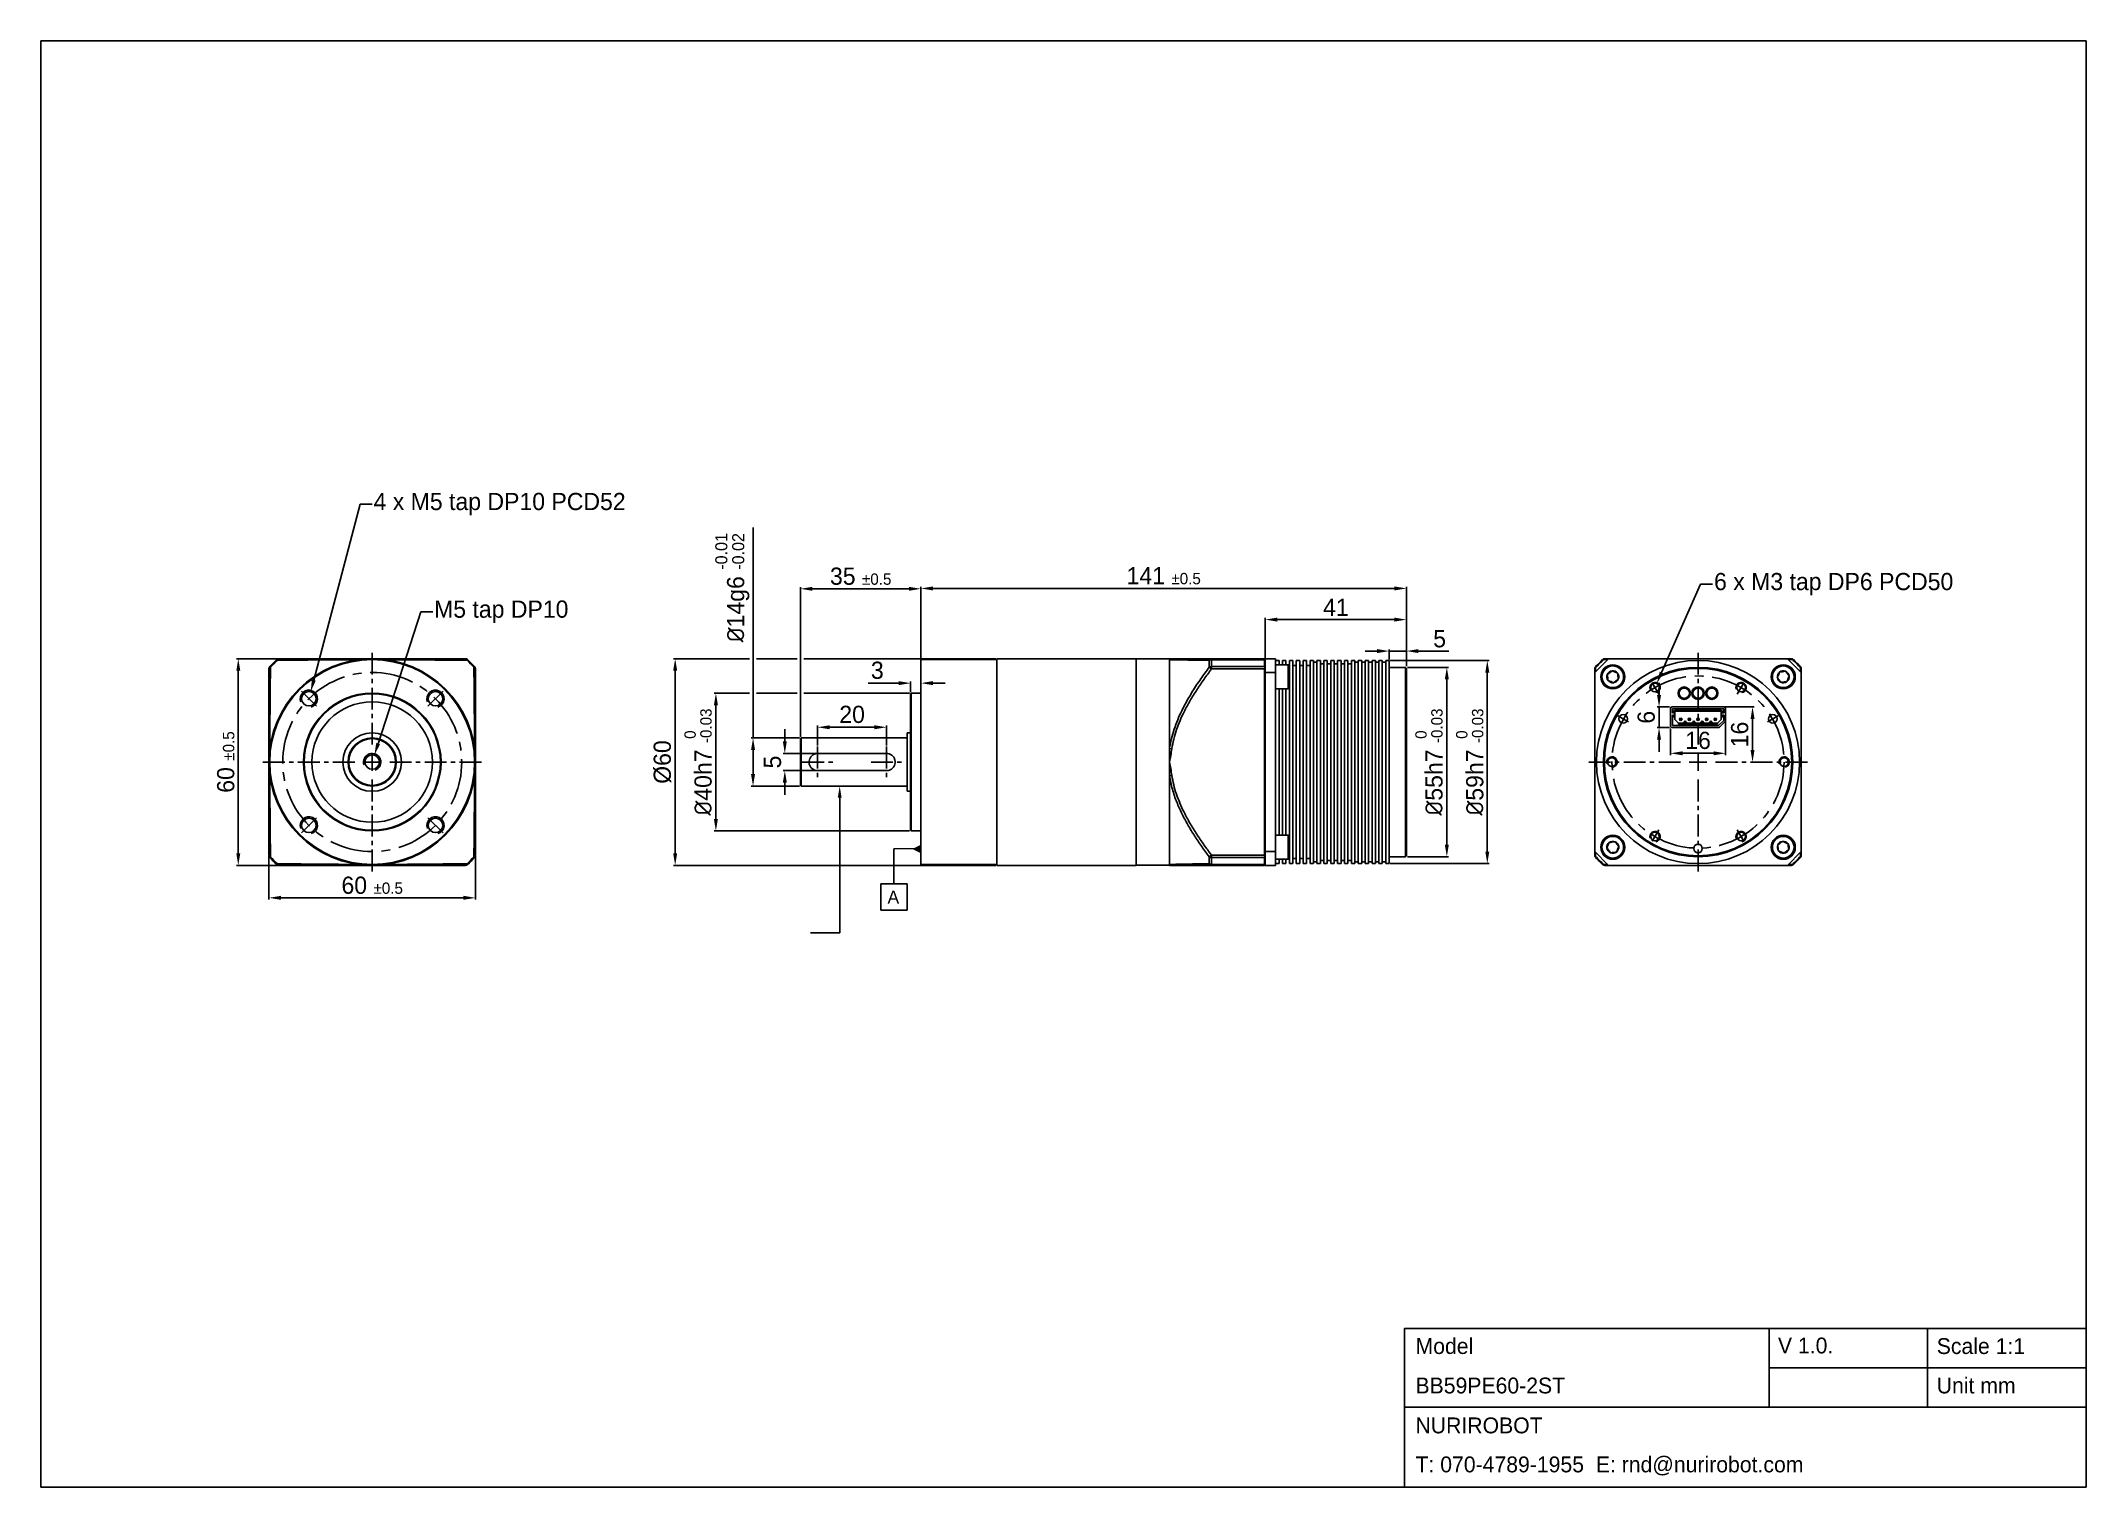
# Model space of a CAD drawing. Header units: millimetres. Extents: x 0 to 594, y 0 to 420.
import ezdxf

# ---------------------------------------------------------------- set-up
doc = ezdxf.new("R2010")
doc.units = ezdxf.units.MM
doc.header["$PDSIZE"] = -1
doc.linetypes.add('CENTERX2', pattern=[20.32, 12.7, -2.54, 2.54, -2.54])
doc.layers.add('외형선', color=7, linetype='Continuous', lineweight=25)
doc.layers.add('중심선', color=1, linetype='CENTERX2')
doc.layers.add('치수', color=3, linetype='Continuous')
doc.styles.add('SLDTEXTSTYLE0', font='GOTHIC.TTF')
doc.styles.get("Standard").update_dxf_attribs({"font": 'GOTHIC.TTF'})
doc.styles.add('누리로봇 문자스타일_20230829', font='GOTHIC.TTF')
doc.dimstyles.new('A2기본 치수스타일', dxfattribs={"dimtxt": 5, "dimasz": 3.5, "dimexe": 0.5, "dimexo": 0.3, "dimgap": 1, "dimtad": 1, "dimtoh": 1, "dimdec": 1, "dimzin": 12, "dimdsep": 46, "dimtxsty": '누리로봇 문자스타일_20230829', "dimcen": 0.09, "dimclrd": 3, "dimclre": 3, "dimclrt": 3, "dimadec": 0, "dimazin": 3, "dimtm": 1e-09, "dimtfac": 1, "dimtdec": 1, "dimtofl": 0, "dimtmove": 0, "dimatfit": 3, "dimfxl": 1, "dimfrac": 2, "dimarcsym": 0})
doc.dimstyles.new('A2지시선 치수스타일', dxfattribs={"dimtxt": 5, "dimasz": 3.5, "dimexe": 0.5, "dimexo": 0.3, "dimgap": 0.396875, "dimtad": 0, "dimtih": 1, "dimtoh": 1, "dimdec": 1, "dimzin": 12, "dimdsep": 46, "dimtxsty": '누리로봇 문자스타일_20230829', "dimcen": 0.09, "dimclrd": 3, "dimclre": 3, "dimclrt": 3, "dimadec": 0, "dimazin": 3, "dimtm": 1e-09, "dimtfac": 1, "dimtdec": 1, "dimtofl": 0, "dimtmove": 0, "dimatfit": 3, "dimfxl": 1, "dimfrac": 2, "dimarcsym": 0})
doc.dimstyles.new('A2치수선 초과 치수스타일', dxfattribs={"dimtxt": 5, "dimasz": 3.5, "dimexe": 0.5, "dimexo": 0.3, "dimgap": 1, "dimtad": 1, "dimdec": 1, "dimzin": 12, "dimdsep": 46, "dimtxsty": '누리로봇 문자스타일_20230829', "dimcen": 0.09, "dimclrd": 3, "dimclre": 3, "dimclrt": 3, "dimadec": 0, "dimazin": 3, "dimtm": 1e-09, "dimtfac": 1, "dimtdec": 1, "dimtofl": 0, "dimtmove": 0, "dimatfit": 3, "dimfxl": 1, "dimfrac": 2, "dimarcsym": 0})

msp = doc.modelspace()

# ---------------------------------------------------------------- texts
at = {"color": 3, "linetype": 'Continuous', "lineweight": 0, "insert": (245.89, 173.24), "char_height": 3.79, "attachment_point": 1, "style": 'SLDTEXTSTYLE0'}
msp.add_mtext('A', dxfattribs=at)
at = {"lineweight": -3, "attachment_point": 1}
for s, insert, char_height, width in [('Model', (399.25, 43.26), 4.603, 15.1906), ('V 1.0.', (504.5, 43.42), 4.603, 17.118), ('{\\fCentury Gothic|b0|i0|c0|p34;Scale 1:1}', (550.62, 43.25), 4.6032, 75.5303), ('BB59PE60-2ST', (399.23, 31.8), 4.6032, 56.4459), ('Unit mm', (550.62, 31.82), 4.603, 75.5303), ('NURIROBOT', (399.23, 20.22), 4.603, 57.1107), ('T: 070-4789-1955  E: rnd@nurirobot.com', (399.24, 8.89), 4.6032, 120.5355), ('T: 070-4789-1955  E: rnd@nurirobot.com', (399.24, 8.89), 4.6032, 120.5355)]:
    msp.add_mtext(s, dxfattribs=dict(at, insert=insert, char_height=char_height, width=width))

# ---------------------------------------------------------------- blocks, each defined once
blk = doc.blocks.new('_D_1')
at = {"layer": 'Defpoints', "color": 0}
for p in [(220.6, 217.57), (206.83, 203.57), (220.6, 203.57)]:
    blk.add_point(p, dxfattribs=at)
at = {"layer": '치수', "color": 3, "lineweight": -2}
for p, q in [((206.83, 217.57), (206.83, 278.67)), ((220.3, 217.57), (206.33, 217.57)), ((206.83, 207.07), (206.83, 214.07)), ((220.3, 203.57), (206.33, 203.57))]:
    blk.add_line(p, q, dxfattribs=at)
at = {"layer": '치수', "color": 3}
for points in [[(206.25, 214.07), (207.42, 214.07), (206.83, 217.57)], [(206.25, 207.07), (207.42, 207.07), (206.83, 203.57)]]:
    blk.add_solid(points, dxfattribs=at)
at = {"layer": '치수', "color": 3, "insert": (195.87, 261.21), "char_height": 5, "attachment_point": 2, "rotation": 90, "style": '누리로봇 문자스타일_20230829'}
blk.add_mtext('{\\fISOCPEUR|b0|i0|c0|p34;%%C}14g6 {\\H0.7x;\\S-0.01^ -0.02;}', dxfattribs=at)
blk = doc.blocks.new('_D_2')
at = {"layer": 'Defpoints', "color": 0}
for p in [(225.6, 220.67), (225.6, 215.07), (245.6, 215.07)]:
    blk.add_point(p, dxfattribs=at)
at = {"layer": '치수', "color": 3, "lineweight": -2}
for p, q in [((225.6, 215.37), (225.6, 221.17)), ((242.1, 220.67), (229.1, 220.67)), ((245.6, 215.37), (245.6, 221.17))]:
    blk.add_line(p, q, dxfattribs=at)
at = {"layer": '치수', "color": 3}
for points in [[(229.1, 221.25), (229.1, 220.09), (225.6, 220.67)], [(242.1, 221.25), (242.1, 220.09), (245.6, 220.67)]]:
    blk.add_solid(points, dxfattribs=at)
at = {"layer": '치수', "color": 3, "insert": (235.6, 226.92), "char_height": 5, "attachment_point": 2, "style": '누리로봇 문자스타일_20230829'}
blk.add_mtext('20', dxfattribs=at)
blk = doc.blocks.new('_D_4')
at = {"layer": 'Defpoints', "color": 0}
for p in [(252.6, 230.57), (196.04, 190.57), (252.6, 190.57)]:
    blk.add_point(p, dxfattribs=at)
at = {"layer": '치수', "color": 3, "lineweight": -2}
for p, q in [((205.83, 230.57), (195.54, 230.57)), ((196.04, 227.07), (196.04, 194.07)), ((219.6, 230.57), (207.83, 230.57)), ((252.3, 230.57), (221.6, 230.57)), ((252.3, 190.57), (195.54, 190.57))]:
    blk.add_line(p, q, dxfattribs=at)
at = {"layer": '치수', "color": 3}
for points in [[(195.46, 227.07), (196.63, 227.07), (196.04, 230.57)], [(195.46, 194.07), (196.63, 194.07), (196.04, 190.57)]]:
    blk.add_solid(points, dxfattribs=at)
at = {"layer": '치수', "color": 3, "insert": (186.89, 210.57), "char_height": 5, "attachment_point": 2, "rotation": 90, "style": '누리로봇 문자스타일_20230829'}
blk.add_mtext('{\\fISOCPEUR|b0|i0|c0|p34;%%C}40h7 {\\H0.66x;\\S 0^ -0.03;}', dxfattribs=at)
blk = doc.blocks.new('_D_5')
at = {"layer": 'Defpoints', "color": 0}
for p in [(277.6, 240.57), (184.22, 180.57), (277.6, 180.57)]:
    blk.add_point(p, dxfattribs=at)
at = {"layer": '치수', "color": 3, "lineweight": -2}
for p, q in [((205.83, 240.57), (183.72, 240.57)), ((219.6, 240.57), (207.83, 240.57)), ((277.3, 240.57), (221.6, 240.57)), ((184.22, 237.07), (184.22, 184.07)), ((277.3, 180.57), (183.72, 180.57))]:
    blk.add_line(p, q, dxfattribs=at)
at = {"layer": '치수', "color": 3}
for points in [[(183.63, 237.07), (184.8, 237.07), (184.22, 240.57)], [(183.63, 184.07), (184.8, 184.07), (184.22, 180.57)]]:
    blk.add_solid(points, dxfattribs=at)
at = {"layer": '치수', "color": 3, "insert": (177.96, 210.57), "char_height": 5, "attachment_point": 2, "rotation": 90, "style": '누리로봇 문자스타일_20230829'}
blk.add_mtext('%%c60', dxfattribs=at)
blk = doc.blocks.new('_D_7')
at = {"layer": 'Defpoints', "color": 0}
for p in [(396.6, 238.07), (396.57, 183.07), (408.33, 183.07)]:
    blk.add_point(p, dxfattribs=at)
at = {"layer": '치수', "color": 3, "lineweight": -2}
for p, q in [((396.9, 238.07), (408.83, 238.07)), ((408.33, 234.57), (408.33, 186.57)), ((396.87, 183.07), (408.83, 183.07))]:
    blk.add_line(p, q, dxfattribs=at)
at = {"layer": '치수', "color": 3}
for points in [[(407.75, 234.57), (408.92, 234.57), (408.33, 238.07)], [(407.75, 186.57), (408.92, 186.57), (408.33, 183.07)]]:
    blk.add_solid(points, dxfattribs=at)
at = {"layer": '치수', "color": 3, "insert": (399.18, 210.57), "char_height": 5, "attachment_point": 2, "rotation": 90, "style": '누리로봇 문자스타일_20230829'}
blk.add_mtext('{\\fISOCPEUR|b0|i0|c0|p34;%%C}55h7 {\\H0.66x;\\S 0^ -0.03;}', dxfattribs=at)
blk = doc.blocks.new('_D_8')
at = {"layer": 'Defpoints', "color": 0}
for p in [(255.6, 233.48), (255.6, 233.48), (252.6, 230.57)]:
    blk.add_point(p, dxfattribs=at)
at = {"layer": '치수', "color": 3, "lineweight": -2}
for p, q in [((249.1, 233.48), (240.26, 233.48)), ((252.6, 230.87), (252.6, 233.98)), ((255.6, 233.78), (255.6, 233.98)), ((259.1, 233.48), (262.6, 233.48))]:
    blk.add_line(p, q, dxfattribs=at)
at = {"layer": '치수', "color": 3}
for points in [[(249.1, 234.07), (249.1, 232.9), (252.6, 233.48)], [(259.1, 234.07), (259.1, 232.9), (255.6, 233.48)]]:
    blk.add_solid(points, dxfattribs=at)
at = {"layer": '치수', "color": 3, "insert": (242.93, 239.73), "char_height": 5, "attachment_point": 2, "style": '누리로봇 문자스타일_20230829'}
blk.add_mtext('3', dxfattribs=at)
blk = doc.blocks.new('_D_9')
at = {"layer": 'Defpoints', "color": 0}
for p in [(396.6, 260.99), (255.6, 240.32), (396.6, 238.07)]:
    blk.add_point(p, dxfattribs=at)
at = {"layer": '치수', "color": 3, "lineweight": -2}
for p, q in [((255.6, 240.62), (255.6, 261.49)), ((396.6, 238.37), (396.6, 261.49)), ((259.1, 260.99), (393.1, 260.99))]:
    blk.add_line(p, q, dxfattribs=at)
at = {"layer": '치수', "color": 3}
for points in [[(259.1, 261.57), (259.1, 260.4), (255.6, 260.99)], [(393.1, 261.57), (393.1, 260.4), (396.6, 260.99)]]:
    blk.add_solid(points, dxfattribs=at)
at = {"layer": '치수', "color": 3, "insert": (326.1, 267.19), "char_height": 5, "attachment_point": 2, "style": '누리로봇 문자스타일_20230829'}
blk.add_mtext('141 {\\H0.66x;%%P0.5}', dxfattribs=at)
blk = doc.blocks.new('_D_13')
at = {"layer": 'Defpoints', "color": 0}
for p in [(77.3, 226.92), (78.37, 230.98)]:
    blk.add_point(p, dxfattribs=at)
at = {"layer": '치수', "color": 3, "lineweight": -2}
for p, q in [((92.72, 285.5), (79.26, 234.37)), ((96.22, 285.5), (92.72, 285.5)), ((77.74, 228.95), (77.92, 228.95)), ((77.83, 228.86), (77.83, 229.04))]:
    blk.add_line(p, q, dxfattribs=at)
at = {"layer": '치수', "color": 3}
blk.add_solid([(78.69, 234.52), (79.82, 234.22), (78.37, 230.98)], dxfattribs=at)
at = {"layer": '치수', "color": 3, "insert": (96.62, 288.74), "char_height": 5, "attachment_point": 1, "style": '누리로봇 문자스타일_20230829'}
blk.add_mtext('4 x M5 tap DP10 PCD52', dxfattribs=at)
blk = doc.blocks.new('_D_14')
at = {"layer": 'Defpoints', "color": 0}
for p in [(95.57, 208.57), (96.86, 212.57)]:
    blk.add_point(p, dxfattribs=at)
at = {"layer": '치수', "color": 3, "lineweight": -2}
for p, q in [((110.3, 254.24), (97.93, 215.9)), ((113.8, 254.24), (110.3, 254.24)), ((96.13, 210.57), (96.31, 210.57)), ((96.22, 210.48), (96.22, 210.66))]:
    blk.add_line(p, q, dxfattribs=at)
at = {"layer": '치수', "color": 3}
blk.add_solid([(97.38, 216.08), (98.49, 215.72), (96.86, 212.57)], dxfattribs=at)
at = {"layer": '치수', "color": 3, "insert": (114.19, 257.48), "char_height": 5, "attachment_point": 1, "style": '누리로봇 문자스타일_20230829'}
blk.add_mtext('M5 tap DP10', dxfattribs=at)
blk = doc.blocks.new('SW_CENTERMARKSYMBOL_2')
at = {"layer": '중심선', "color": 0}
for p, q in [((0, 10.16), (0, 64.68)), ((-10.16, 0), (-64.68, 0)), ((0, 0), (-5.08, 0)), ((0, 0), (0, 5.08)), ((0, 0), (0, -5.08)), ((0, 0), (5.08, 0)), ((10.16, 0), (64.68, 0)), ((0, -10.16), (0, -64.68))]:
    blk.add_line(p, q, dxfattribs=at)
blk = doc.blocks.new('_D_15')
at = {"layer": 'Defpoints', "color": 0}
for p in [(469.29, 233.36), (468.28, 231.08)]:
    blk.add_point(p, dxfattribs=at)
at = {"layer": '치수', "color": 3, "lineweight": -2}
for p, q in [((482.04, 262.25), (470.71, 236.57)), ((485.54, 262.25), (482.04, 262.25)), ((468.7, 232.22), (468.88, 232.22)), ((468.79, 232.13), (468.79, 232.31))]:
    blk.add_line(p, q, dxfattribs=at)
at = {"layer": '치수', "color": 3}
blk.add_solid([(470.17, 236.8), (471.24, 236.33), (469.29, 233.36)], dxfattribs=at)
at = {"layer": '치수', "color": 3, "insert": (485.94, 265.49), "char_height": 5, "attachment_point": 1, "style": '누리로봇 문자스타일_20230829'}
blk.add_mtext('6 x M3 tap DP6 PCD50', dxfattribs=at)
blk = doc.blocks.new('_D_16')
at = {"layer": 'Defpoints', "color": 0}
for p in [(488.79, 226.57), (497.12, 226.57), (497.12, 210.57)]:
    blk.add_point(p, dxfattribs=at)
at = {"layer": '치수', "color": 3, "lineweight": -2}
for p, q in [((489.09, 226.57), (497.62, 226.57)), ((497.12, 214.07), (497.12, 223.07)), ((497.42, 210.57), (497.62, 210.57))]:
    blk.add_line(p, q, dxfattribs=at)
at = {"layer": '치수', "color": 3}
for points in [[(496.54, 223.07), (497.7, 223.07), (497.12, 226.57)], [(496.54, 214.07), (497.7, 214.07), (497.12, 210.57)]]:
    blk.add_solid(points, dxfattribs=at)
at = {"layer": '치수', "color": 3, "insert": (490.87, 218.57), "char_height": 5, "attachment_point": 2, "rotation": 90, "style": '누리로봇 문자스타일_20230829'}
blk.add_mtext('16', dxfattribs=at)
blk = doc.blocks.new('_D_17')
at = {"layer": 'Defpoints', "color": 0}
for p in [(473.29, 226.57), (469.97, 220.57), (473.29, 220.57)]:
    blk.add_point(p, dxfattribs=at)
at = {"layer": '치수', "color": 3, "lineweight": -2}
for p, q in [((469.97, 230.07), (469.97, 233.57)), ((472.99, 226.57), (469.47, 226.57)), ((469.97, 226.57), (469.97, 220.57)), ((472.99, 220.57), (469.47, 220.57)), ((469.97, 217.07), (469.97, 213.57))]:
    blk.add_line(p, q, dxfattribs=at)
at = {"layer": '치수', "color": 3}
for points in [[(469.39, 230.07), (470.55, 230.07), (469.97, 226.57)], [(469.39, 217.07), (470.55, 217.07), (469.97, 220.57)]]:
    blk.add_solid(points, dxfattribs=at)
at = {"layer": '치수', "color": 3, "insert": (463.72, 223.57), "char_height": 5, "attachment_point": 2, "rotation": 90, "style": '누리로봇 문자스타일_20230829'}
blk.add_mtext('6', dxfattribs=at)
blk = doc.blocks.new('_D_18')
at = {"layer": 'Defpoints', "color": 0}
for p in [(473.29, 220.57), (489.29, 222.68), (489.29, 213.11)]:
    blk.add_point(p, dxfattribs=at)
at = {"layer": '치수', "color": 3, "lineweight": -2}
for p, q in [((473.29, 220.27), (473.29, 212.61)), ((489.29, 222.38), (489.29, 212.61)), ((476.79, 213.11), (485.79, 213.11))]:
    blk.add_line(p, q, dxfattribs=at)
at = {"layer": '치수', "color": 3}
for points in [[(476.79, 213.69), (476.79, 212.53), (473.29, 213.11)], [(485.79, 213.69), (485.79, 212.53), (489.29, 213.11)]]:
    blk.add_solid(points, dxfattribs=at)
at = {"layer": '치수', "color": 3, "insert": (481.29, 219.36), "char_height": 5, "attachment_point": 2, "style": '누리로봇 문자스타일_20230829'}
blk.add_mtext('16', dxfattribs=at)
blk = doc.blocks.new('SW_CENTERMARKSYMBOL_7')
at = {"layer": '중심선', "color": 0}
for p, q in [((0, 10.16), (0, 64.08)), ((-10.16, 0), (-64.08, 0)), ((0, 0), (-5.08, 0)), ((0, 0), (0, 5.08)), ((0, 0), (0, -5.08)), ((0, 0), (5.08, 0)), ((10.16, 0), (64.08, 0)), ((0, -10.16), (0, -64.08))]:
    blk.add_line(p, q, dxfattribs=at)
blk = doc.blocks.new('*D37')
at = {"layer": 'Defpoints', "color": 0}
for p in [(66.22, 183.53), (126.22, 183.53), (66.22, 171.13)]:
    blk.add_point(p, dxfattribs=at)
at = {"layer": '치수', "color": 3, "lineweight": -2}
for p, q in [((66.22, 183.23), (66.22, 170.63)), ((126.22, 183.23), (126.22, 170.63)), ((122.72, 171.13), (69.72, 171.13))]:
    blk.add_line(p, q, dxfattribs=at)
at = {"layer": '치수', "color": 3}
for points in [[(69.72, 171.72), (69.72, 170.55), (66.22, 171.13)], [(122.72, 171.72), (122.72, 170.55), (126.22, 171.13)]]:
    blk.add_solid(points, dxfattribs=at)
at = {"layer": '치수', "color": 3, "insert": (96.22, 174.76), "char_height": 5, "attachment_point": 5, "style": '누리로봇 문자스타일_20230829'}
blk.add_mtext('60 {\\H0.66x;%%P0.5}', dxfattribs=at)
blk = doc.blocks.new('*D38')
at = {"layer": 'Defpoints', "color": 0}
for p in [(57.33, 240.57), (69.18, 240.57), (69.18, 180.57)]:
    blk.add_point(p, dxfattribs=at)
at = {"layer": '치수', "color": 3, "lineweight": -2}
for p, q in [((68.88, 240.57), (56.83, 240.57)), ((57.33, 184.07), (57.33, 237.07)), ((68.88, 180.57), (56.83, 180.57))]:
    blk.add_line(p, q, dxfattribs=at)
at = {"layer": '치수', "color": 3}
for points in [[(56.75, 237.07), (57.91, 237.07), (57.33, 240.57)], [(56.75, 184.07), (57.91, 184.07), (57.33, 180.57)]]:
    blk.add_solid(points, dxfattribs=at)
at = {"layer": '치수', "color": 3, "insert": (53.7, 210.57), "char_height": 5, "attachment_point": 5, "rotation": 90, "style": '누리로봇 문자스타일_20230829'}
blk.add_mtext('60 {\\H0.66x;%%P0.5}', dxfattribs=at)
blk = doc.blocks.new('*D39')
at = {"layer": 'Defpoints', "color": 0}
for p in [(216.06, 208.07), (225.6, 213.07), (225.6, 208.07)]:
    blk.add_point(p, dxfattribs=at)
at = {"layer": '치수', "color": 3, "lineweight": -2}
for p, q in [((216.06, 216.57), (216.06, 220.07)), ((225.3, 213.07), (215.56, 213.07)), ((225.3, 208.07), (215.56, 208.07)), ((216.06, 204.57), (216.06, 201.07))]:
    blk.add_line(p, q, dxfattribs=at)
at = {"layer": '치수', "color": 3}
for points in [[(215.48, 216.57), (216.65, 216.57), (216.06, 213.07)], [(215.48, 204.57), (216.65, 204.57), (216.06, 208.07)]]:
    blk.add_solid(points, dxfattribs=at)
at = {"layer": '치수', "color": 3, "insert": (212.5, 210.57), "char_height": 5, "attachment_point": 5, "rotation": 90, "style": '누리로봇 문자스타일_20230829'}
blk.add_mtext('5', dxfattribs=at)
blk = doc.blocks.new('*U40')
at = {"layer": '중심선', "ltscale": 0.5}
blk.add_line((-2.19, -2.19), (2.19, 2.19), dxfattribs=at)
blk = doc.blocks.new('*U41')
at = {"color": 0, "linetype": 'ByBlock', "lineweight": -2}
for p, rotation in [((61.46, 168.95), 90.00000000000001), ((61.46, 132.18), 180), ((98.23, 132.18), 270)]:
    blk.add_blockref('*U40', p, dxfattribs=dict(at, rotation=rotation))
blk.add_blockref('*U40', (98.23, 168.95), dxfattribs=at)
blk = doc.blocks.new('*D42')
at = {"layer": 'Defpoints', "color": 0}
for p in [(391.6, 240.07), (396.6, 242.79), (396.6, 238.07)]:
    blk.add_point(p, dxfattribs=at)
at = {"layer": '치수', "color": 3, "lineweight": -2}
for p, q in [((388.1, 242.79), (384.6, 242.79)), ((391.6, 240.37), (391.6, 243.29)), ((391.6, 242.79), (396.6, 242.79)), ((396.6, 238.37), (396.6, 243.29)), ((400.1, 242.79), (408.87, 242.79))]:
    blk.add_line(p, q, dxfattribs=at)
at = {"layer": '치수', "color": 3}
for points in [[(388.1, 243.37), (388.1, 242.21), (391.6, 242.79)], [(400.1, 243.37), (400.1, 242.21), (396.6, 242.79)]]:
    blk.add_solid(points, dxfattribs=at)
at = {"layer": '치수', "color": 3, "insert": (406.24, 246.35), "char_height": 5, "attachment_point": 5, "style": '누리로봇 문자스타일_20230829'}
blk.add_mtext('5', dxfattribs=at)
blk = doc.blocks.new('*D43')
at = {"layer": 'Defpoints', "color": 0}
for p in [(396.6, 251.93), (355.6, 240.57), (396.6, 238.07)]:
    blk.add_point(p, dxfattribs=at)
at = {"layer": '치수', "color": 3, "lineweight": -2}
for p, q in [((355.6, 240.87), (355.6, 252.43)), ((359.1, 251.93), (393.1, 251.93)), ((396.6, 238.37), (396.6, 252.43))]:
    blk.add_line(p, q, dxfattribs=at)
at = {"layer": '치수', "color": 3}
for points in [[(359.1, 252.51), (359.1, 251.35), (355.6, 251.93)], [(393.1, 252.51), (393.1, 251.35), (396.6, 251.93)]]:
    blk.add_solid(points, dxfattribs=at)
at = {"layer": '치수', "color": 3, "insert": (376.1, 255.49), "char_height": 5, "attachment_point": 5, "style": '누리로봇 문자스타일_20230829'}
blk.add_mtext('41', dxfattribs=at)
blk = doc.blocks.new('*D44')
at = {"layer": 'Defpoints', "color": 0}
for p in [(255.6, 260.88), (255.6, 240.32), (220.6, 217.57)]:
    blk.add_point(p, dxfattribs=at)
at = {"layer": '치수', "color": 3, "lineweight": -2}
for p, q in [((220.6, 217.87), (220.6, 261.38)), ((255.6, 240.62), (255.6, 261.38)), ((224.1, 260.88), (252.1, 260.88))]:
    blk.add_line(p, q, dxfattribs=at)
at = {"layer": '치수', "color": 3}
for points in [[(224.1, 261.46), (224.1, 260.3), (220.6, 260.88)], [(252.1, 261.46), (252.1, 260.3), (255.6, 260.88)]]:
    blk.add_solid(points, dxfattribs=at)
at = {"layer": '치수', "color": 3, "insert": (238.1, 264.51), "char_height": 5, "attachment_point": 5, "style": '누리로봇 문자스타일_20230829'}
blk.add_mtext('35 {\\H0.66x;%%P0.5}', dxfattribs=at)
blk = doc.blocks.new('*D45')
at = {"layer": 'Defpoints', "color": 0}
for p in [(391.6, 240.07), (420.09, 240.07), (391.6, 181.07)]:
    blk.add_point(p, dxfattribs=at)
at = {"layer": '치수', "color": 3, "lineweight": -2}
for p, q in [((391.9, 240.07), (420.59, 240.07)), ((420.09, 184.57), (420.09, 236.57)), ((391.9, 181.07), (420.59, 181.07))]:
    blk.add_line(p, q, dxfattribs=at)
at = {"layer": '치수', "color": 3}
for points in [[(419.51, 236.57), (420.67, 236.57), (420.09, 240.07)], [(419.51, 184.57), (420.67, 184.57), (420.09, 181.07)]]:
    blk.add_solid(points, dxfattribs=at)
at = {"layer": '치수', "color": 3, "insert": (415.01, 210.57), "char_height": 5, "attachment_point": 5, "rotation": 90, "style": '누리로봇 문자스타일_20230829'}
blk.add_mtext('{\\fISOCPEUR|b0|i0|c0|p34;%%C}59h7 {\\H0.66x;\\S 0^ -0.03;}', dxfattribs=at)

# ---------------------------------------------------------------- dimensions: what is measured, and where the dimension line sits
at = {"layer": '치수'}
for p1, p2, text, picture, middle in [((77.3, 226.92), (78.37, 230.98), '4 x M5 tap DP10 PCD52', '_D_13', (135.73, 285.5)), ((468.28, 231.08), (469.29, 233.36), '6 x M3 tap DP6 PCD50', '_D_15', (522.98, 262.25)), ((95.57, 208.57), (96.86, 212.57), 'M5 tap DP10', '_D_14', (135.38, 254.24))]:
    dim = msp.add_diameter_dim_2p(p1=p1, p2=p2, text=text, dimstyle='A2지시선 치수스타일', dxfattribs=at)
    dim.commit()
    dim.dimension.update_dxf_attribs({"geometry": picture, "text_midpoint": middle, "dimtype": 163})
dim = msp.add_linear_dim(base=(206.83, 203.57), p1=(220.6, 217.57), p2=(220.6, 203.57), angle=90, text='{\\fISOCPEUR|b0|i0|c0|p34;%%C}<>g6 {\\H0.7x;\\S-0.01^ -0.02;}', dimstyle='A2치수선 초과 치수스타일', dxfattribs=at)
dim.commit()
dim.dimension.update_dxf_attribs({"geometry": '_D_1', "text_midpoint": (206.83, 261.21), "dimtype": 160})
for base, p1, p2, picture, middle in [((255.6, 260.88), (220.6, 217.57), (255.6, 240.32), '*D44', (238.1, 264.51)), ((396.6, 260.99), (255.6, 240.32), (396.6, 238.07), '_D_9', (326.1, 264.59)), ((66.22, 171.13), (126.22, 183.53), (66.22, 183.53), '*D37', (96.22, 174.76))]:
    dim = msp.add_linear_dim(base=base, p1=p1, p2=p2, text='<> {\\H0.66x;%%P0.5}', dimstyle='A2기본 치수스타일', dxfattribs=at)
    dim.commit()
    dim.dimension.update_dxf_attribs({"geometry": picture, "text_midpoint": middle})
for base, p1, p2, picture, middle in [((396.6, 251.93), (355.6, 240.57), (396.6, 238.07), '*D43', (376.1, 255.49)), ((225.6, 220.67), (245.6, 215.07), (225.6, 215.07), '_D_2', (235.6, 224.3)), ((489.29, 213.11), (473.29, 220.57), (489.29, 222.68), '_D_18', (481.29, 216.73))]:
    dim = msp.add_linear_dim(base=base, p1=p1, p2=p2, dimstyle='A2기본 치수스타일', dxfattribs=at)
    dim.commit()
    dim.dimension.update_dxf_attribs({"geometry": picture, "text_midpoint": middle})
dim = msp.add_linear_dim(base=(396.6, 242.79), p1=(391.6, 240.07), p2=(396.6, 238.07), dimstyle='A2기본 치수스타일', override={"dimtofl": 1}, dxfattribs=at)
dim.commit()
dim.dimension.update_dxf_attribs({"geometry": '*D42', "text_midpoint": (406.24, 246.35)})
for base, p1, p2, text, picture, middle in [((57.33, 240.57), (69.18, 180.57), (69.18, 240.57), '<> {\\H0.66x;%%P0.5}', '*D38', (53.7, 210.57)), ((184.22, 180.57), (277.6, 240.57), (277.6, 180.57), '%%c<>', '_D_5', (180.59, 210.57)), ((420.09, 240.07), (391.6, 181.07), (391.6, 240.07), '{\\fISOCPEUR|b0|i0|c0|p34;%%C}<>h7 {\\H0.66x;\\S 0^ -0.03;}', '*D45', (415.01, 210.57)), ((408.33, 183.07), (396.6, 238.07), (396.57, 183.07), '{\\fISOCPEUR|b0|i0|c0|p34;%%C}<>h7 {\\H0.66x;\\S 0^ -0.03;}', '_D_7', (403.25, 210.57)), ((196.04, 190.57), (252.6, 230.57), (252.6, 190.57), '{\\fISOCPEUR|b0|i0|c0|p34;%%C}<>h7 {\\H0.66x;\\S 0^ -0.03;}', '_D_4', (190.97, 210.57))]:
    dim = msp.add_linear_dim(base=base, p1=p1, p2=p2, angle=90, text=text, dimstyle='A2기본 치수스타일', dxfattribs=at)
    dim.commit()
    dim.dimension.update_dxf_attribs({"geometry": picture, "text_midpoint": middle})
dim = msp.add_linear_dim(base=(255.6, 233.48), p1=(252.6, 230.57), p2=(255.6, 233.48), dimstyle='A2기본 치수스타일', dxfattribs=at)
dim.commit()
dim.dimension.update_dxf_attribs({"geometry": '_D_8', "text_midpoint": (242.93, 233.48), "dimtype": 160})
dim = msp.add_linear_dim(base=(469.97, 220.57), p1=(473.29, 226.57), p2=(473.29, 220.57), angle=90, dimstyle='A2기본 치수스타일', override={"dimtofl": 1}, dxfattribs=at)
dim.commit()
dim.dimension.update_dxf_attribs({"geometry": '_D_17', "text_midpoint": (466.34, 223.57)})
dim = msp.add_linear_dim(base=(497.12, 226.57), p1=(497.12, 210.57), p2=(488.79, 226.57), angle=90, dimstyle='A2기본 치수스타일', dxfattribs=at)
dim.commit()
dim.dimension.update_dxf_attribs({"geometry": '_D_16', "text_midpoint": (493.49, 218.57)})
dim = msp.add_linear_dim(base=(216.06, 208.07), p1=(225.6, 213.07), p2=(225.6, 208.07), angle=90, dimstyle='A2기본 치수스타일', dxfattribs=at)
dim.commit()
dim.dimension.update_dxf_attribs({"geometry": '*D39', "text_midpoint": (216.06, 210.57), "dimtype": 160})

# ---------------------------------------------------------------- linework, layer by layer
at = {"color": 3, "linetype": 'Continuous', "lineweight": 18}
msp.add_line((255.6, 185.32), (247.76, 185.32), dxfattribs=at)
at = {"color": 3}
msp.add_line((247.76, 185.32), (247.76, 175.15), dxfattribs=at)
at = {"lineweight": -3}
msp.add_line((501.94, 46.03), (501.94, 23.17), dxfattribs=at)
at = {"lineweight": -3, "ltscale": 3}
for p, q in [((547.97, 46.03), (547.97, 23.17)), ((501.94, 34.68), (594, 34.68)), ((501.94, 34.68), (594, 34.68)), ((396, 23.17), (594, 23.17)), ((396, 23.17), (594, 23.17))]:
    msp.add_line(p, q, dxfattribs=at)
msp.add_lwpolyline([(0, 420), (594, 420), (594, 0), (0, 0)], close=True)
at = {"color": 3}
msp.add_lwpolyline([(243.96, 175.15), (251.55, 175.15), (251.55, 167.56), (243.96, 167.56)], close=True, dxfattribs=at)
at = {"lineweight": -3, "ltscale": 3}
msp.add_lwpolyline([(396, 0), (396, 46.03), (594, 46.03), (594, 0)], close=True, dxfattribs=at)
msp.add_lwpolyline([(396, 0), (396, 46.03), (594, 46.03), (594, 0)], close=True, dxfattribs=at)
for centre, radius, start, end in [((468.79, 232.22), 1.5, 280.19173, 199.04059), ((493.79, 232.22), 1.5, 280.19173, 199.04059), ((77.83, 228.95), 2.5, 285.89255, 201.56449), ((114.6, 228.95), 2.5, 285.89255, 201.56449), ((96.22, 210.57), 2.5, 291.01729, 199.23909), ((456.29, 210.57), 1.5, 280.19173, 199.04059), ((506.29, 210.57), 1.5, 280.19173, 199.04059), ((77.83, 192.18), 2.5, 285.89255, 201.56449), ((114.6, 192.18), 2.5, 285.89255, 201.56449), ((468.79, 188.92), 1.5, 280.19173, 199.04059), ((493.79, 188.92), 1.5, 280.19173, 199.04059)]:
    msp.add_arc(centre, radius, start, end)
at = {"color": 3, "linetype": 'Continuous', "lineweight": 0}
msp.add_solid([(255.6, 184.05), (255.6, 186.58), (253.07, 185.32)], dxfattribs=at)
at = {"layer": '외형선', "linetype": 'Continuous', "lineweight": 25}
for p, q in [((66.48, 238.29), (66.67, 238.11)), ((68.49, 240.3), (68.67, 240.11)), ((123.94, 240.3), (123.76, 240.11)), ((125.95, 238.29), (125.76, 238.11)), ((277.6, 240.32), (255.6, 240.32)), ((255.6, 240.32), (255.6, 180.82)), ((318.1, 240.57), (277.6, 240.57)), ((277.6, 240.57), (277.6, 180.57)), ((318.1, 240.57), (318.1, 180.57)), ((327.8, 240.52), (318.1, 240.52)), ((327.8, 240.57), (327.8, 240.3)), ((327.8, 240.3), (327.8, 214.54)), ((339.32, 238.11), (339.32, 240.11)), ((339.99, 237.61), (339.32, 238.11)), ((339.99, 240.3), (339.99, 240.57)), ((339.99, 240.57), (355.4, 240.57)), ((339.99, 240.3), (339.99, 238.29)), ((355.4, 240.3), (339.99, 240.3)), ((339.99, 237.61), (339.99, 238.29)), ((339.99, 238.29), (355.4, 238.29)), ((355.4, 237.61), (339.99, 237.61)), ((355.4, 240.57), (355.47, 240.5)), ((355.4, 238.29), (355.4, 240.3)), ((355.4, 183.53), (355.4, 237.61)), ((355.6, 240.37), (355.47, 240.5)), ((355.6, 237.92), (355.47, 237.97)), ((355.6, 240.57), (358.6, 240.57)), ((355.6, 240.37), (355.6, 240.57)), ((355.6, 240.37), (355.6, 237.92)), ((355.6, 237.92), (355.6, 236.77)), ((358.6, 240.57), (358.6, 236.57)), ((359.6, 240.07), (358.6, 240.07)), ((362.25, 238.82), (358.6, 238.82)), ((359.6, 240.07), (359.6, 238.82)), ((361.6, 240.07), (360.6, 240.07)), ((360.6, 240.07), (360.6, 238.82)), ((361.6, 240.07), (361.6, 238.82)), ((362.6, 238.47), (362.25, 238.82)), ((362.25, 233.2), (362.25, 238.82)), ((362.6, 238.57), (362.5, 238.57)), ((363.6, 240.07), (362.6, 240.07)), ((362.6, 240.07), (362.6, 238.47)), ((362.6, 237.82), (362.6, 238.47)), ((362.6, 232.17), (362.6, 237.82)), ((363.6, 240.07), (363.6, 181.07)), ((364.6, 238.57), (363.6, 238.57)), ((365.6, 240.07), (364.6, 240.07)), ((364.6, 240.07), (364.6, 181.07)), ((365.6, 240.07), (365.6, 181.07)), ((366.6, 238.57), (365.6, 238.57)), ((367.6, 240.07), (366.6, 240.07)), ((366.6, 240.07), (366.6, 181.07)), ((367.6, 240.07), (367.6, 181.07)), ((368.6, 238.57), (367.6, 238.57)), ((369.6, 240.07), (368.6, 240.07)), ((368.6, 210.57), (368.6, 240.07)), ((369.6, 210.57), (369.6, 240.07)), ((370.6, 239.57), (369.6, 239.57)), ((371.6, 240.07), (370.6, 240.07)), ((370.6, 210.57), (370.6, 240.07)), ((371.6, 210.57), (371.6, 240.07)), ((372.6, 239.12), (371.6, 239.12)), ((373.6, 240.07), (372.6, 240.07)), ((372.6, 210.57), (372.6, 240.07)), ((373.6, 210.57), (373.6, 240.07)), ((374.6, 239.12), (373.6, 239.12)), ((375.6, 240.07), (374.6, 240.07)), ((374.6, 210.57), (374.6, 240.07)), ((375.6, 210.57), (375.6, 240.07)), ((376.6, 239.12), (375.6, 239.12)), ((377.6, 240.07), (376.6, 240.07)), ((376.6, 210.57), (376.6, 240.07)), ((377.6, 210.57), (377.6, 240.07)), ((378.6, 239.12), (377.6, 239.12)), ((379.6, 240.07), (378.6, 240.07)), ((378.6, 210.57), (378.6, 240.07)), ((379.6, 210.57), (379.6, 240.07)), ((380.6, 239.12), (379.6, 239.12)), ((381.6, 240.07), (380.6, 240.07)), ((380.6, 210.57), (380.6, 240.07)), ((381.6, 210.57), (381.6, 240.07)), ((382.6, 239.57), (381.6, 239.57)), ((383.6, 240.07), (382.6, 240.07)), ((382.6, 240.07), (382.6, 181.07)), ((383.6, 240.07), (383.6, 181.07)), ((384.6, 239.57), (383.6, 239.57)), ((385.6, 240.07), (384.6, 240.07)), ((384.6, 240.07), (384.6, 181.07)), ((385.6, 240.07), (385.6, 181.07)), ((386.6, 239.57), (385.6, 239.57)), ((387.6, 240.07), (386.6, 240.07)), ((386.6, 240.07), (386.6, 181.07)), ((387.6, 240.07), (387.6, 181.07)), ((388.6, 239.57), (387.6, 239.57)), ((389.6, 240.07), (388.6, 240.07)), ((388.6, 240.07), (388.6, 181.07)), ((389.6, 240.07), (389.6, 181.07)), ((390.6, 239.57), (389.6, 239.57)), ((391.6, 240.07), (390.6, 240.07)), ((390.6, 240.07), (390.6, 181.07)), ((391.6, 240.07), (391.6, 181.07)), ((396.3, 238.07), (391.6, 238.07)), ((396.6, 237.77), (396.3, 238.07)), ((396.3, 210.57), (396.3, 238.07)), ((396.6, 237.77), (396.6, 210.57)), ((455.29, 240.57), (451.29, 236.57)), ((451.29, 236.57), (451.29, 237.61)), ((451.49, 237.92), (451.36, 237.97)), ((451.49, 237.92), (451.49, 236.77)), ((453.94, 240.37), (453.89, 240.5)), ((455.09, 240.37), (453.94, 240.37)), ((454.25, 240.57), (455.29, 240.57)), ((455.29, 240.57), (507.29, 240.57)), ((511.29, 236.57), (507.29, 240.57)), ((507.29, 240.57), (508.33, 240.57)), ((508.64, 240.37), (507.49, 240.37)), ((508.64, 240.37), (508.69, 240.5)), ((511.22, 237.97), (511.09, 237.92)), ((511.09, 236.77), (511.09, 237.92)), ((511.29, 237.61), (511.29, 236.57)), ((355.6, 236.57), (355.6, 236.77)), ((358.6, 236.57), (355.6, 236.57)), ((355.6, 184.57), (355.6, 236.57)), ((358.6, 184.57), (358.6, 236.57)), ((358.6, 231.82), (362.25, 231.82)), ((359.6, 231.82), (359.6, 189.32)), ((360.6, 231.82), (360.6, 189.32)), ((361.6, 231.82), (361.6, 189.32)), ((362.25, 231.82), (362.25, 233.2)), ((362.25, 231.82), (362.6, 232.17)), ((362.6, 232.17), (362.6, 188.97)), ((451.29, 184.57), (451.29, 236.57)), ((511.29, 236.57), (511.29, 184.57)), ((252.8, 230.57), (252.6, 230.37)), ((252.6, 190.77), (252.6, 230.37)), ((255.6, 230.57), (252.8, 230.57)), ((252.8, 230.57), (252.8, 190.57)), ((473.29, 221.07), (473.29, 226.07)), ((473.79, 226.57), (488.79, 226.57)), ((473.84, 226.05), (473.84, 225.33)), ((488.74, 226.05), (473.84, 226.05)), ((488.74, 225.33), (488.74, 226.05)), ((489.29, 226.07), (489.29, 222.68)), ((487.18, 220.57), (473.79, 220.57)), ((473.84, 225.33), (474.54, 225.33)), ((473.84, 225.33), (473.84, 224.86)), ((473.84, 224.86), (474.54, 224.86)), ((473.84, 224.16), (473.84, 223.68)), ((473.84, 224.16), (474.54, 224.16)), ((473.84, 223.68), (473.84, 221.15)), ((473.84, 223.68), (474.54, 223.68)), ((473.84, 221.15), (487.24, 221.15)), ((488.04, 225.6), (474.54, 225.6)), ((474.54, 225.6), (474.54, 225.33)), ((488.04, 225.35), (474.54, 225.35)), ((474.54, 225.33), (474.54, 224.86)), ((474.54, 224.86), (474.54, 224.16)), ((474.54, 224.16), (474.54, 223.68)), ((474.54, 223.68), (474.54, 222.94)), ((474.54, 222.94), (475.63, 221.85)), ((475.63, 221.85), (477.04, 221.85)), ((475.63, 221.6), (475.63, 221.85)), ((486.95, 221.6), (475.63, 221.6)), ((476.29, 223.32), (476.29, 222.97)), ((476.29, 222.62), (476.29, 222.96)), ((477.54, 222.55), (477.04, 221.85)), ((478.04, 221.85), (477.04, 221.85)), ((478.04, 221.85), (477.54, 222.55)), ((478.04, 221.85), (479.54, 221.85)), ((478.79, 223.32), (478.79, 222.97)), ((478.79, 222.62), (478.79, 222.96)), ((480.04, 222.55), (479.54, 221.85)), ((480.54, 221.85), (479.54, 221.85)), ((480.54, 221.85), (480.04, 222.55)), ((480.54, 221.85), (482.04, 221.85)), ((481.29, 223.32), (481.29, 222.97)), ((481.29, 222.62), (481.29, 222.96)), ((482.54, 222.55), (482.04, 221.85)), ((483.04, 221.85), (482.04, 221.85)), ((483.04, 221.85), (482.54, 222.55)), ((483.04, 221.85), (484.54, 221.85)), ((483.79, 223.32), (483.79, 222.97)), ((483.79, 222.62), (483.79, 222.96)), ((485.04, 222.55), (484.54, 221.85)), ((485.54, 221.85), (484.54, 221.85)), ((485.54, 221.85), (485.04, 222.55)), ((485.54, 221.85), (486.95, 221.85)), ((486.29, 223.32), (486.29, 222.97)), ((486.29, 222.62), (486.29, 222.96)), ((486.95, 221.85), (488.04, 222.94)), ((486.95, 221.85), (486.95, 221.6)), ((487.24, 221.15), (488.74, 222.65)), ((489.14, 222.32), (487.54, 220.72)), ((488.04, 225.33), (488.04, 225.6)), ((488.74, 225.33), (488.04, 225.33)), ((488.04, 225.33), (488.04, 224.86)), ((488.74, 224.86), (488.04, 224.86)), ((488.04, 224.86), (488.04, 224.16)), ((488.04, 224.16), (488.04, 223.68)), ((488.74, 224.16), (488.04, 224.16)), ((488.04, 222.94), (488.04, 223.68)), ((488.74, 223.68), (488.04, 223.68)), ((488.74, 225.33), (488.74, 224.86)), ((488.74, 224.16), (488.74, 223.68)), ((488.74, 222.65), (488.74, 223.68)), ((220.8, 217.57), (220.6, 217.37)), ((220.6, 203.77), (220.6, 217.37)), ((251.6, 217.57), (220.8, 217.57)), ((220.8, 217.57), (220.8, 203.57)), ((252.6, 219.07), (251.6, 219.07)), ((251.6, 219.07), (251.6, 202.07)), ((327.8, 214.54), (328.47, 214.44)), ((327.8, 214.54), (327.8, 210.57)), ((225.6, 213.07), (245.6, 213.07)), ((245.6, 208.07), (225.6, 208.07)), ((327.8, 210.57), (327.8, 206.6)), ((368.6, 181.07), (368.6, 210.57)), ((369.6, 181.07), (369.6, 210.57)), ((370.6, 181.07), (370.6, 210.57)), ((371.6, 181.07), (371.6, 210.57)), ((372.6, 181.07), (372.6, 210.57)), ((373.6, 181.07), (373.6, 210.57)), ((374.6, 181.07), (374.6, 210.57)), ((375.6, 181.07), (375.6, 210.57)), ((376.6, 181.07), (376.6, 210.57)), ((377.6, 181.07), (377.6, 210.57)), ((378.6, 181.07), (378.6, 210.57)), ((379.6, 181.07), (379.6, 210.57)), ((380.6, 181.07), (380.6, 210.57)), ((381.6, 181.07), (381.6, 210.57)), ((396.3, 183.07), (396.3, 210.57)), ((396.6, 210.57), (396.6, 183.37)), ((220.6, 203.77), (220.8, 203.57)), ((220.8, 203.57), (251.6, 203.57)), ((251.6, 202.07), (252.6, 202.07)), ((328.47, 206.69), (327.8, 206.6)), ((327.8, 206.6), (327.8, 180.83)), ((252.6, 190.77), (252.8, 190.57)), ((252.8, 190.57), (255.6, 190.57)), ((355.6, 184.37), (355.6, 184.57)), ((355.6, 184.57), (358.6, 184.57)), ((355.6, 184.37), (355.6, 183.22)), ((362.25, 189.32), (358.6, 189.32)), ((358.6, 184.57), (358.6, 180.57)), ((362.6, 188.97), (362.25, 189.32)), ((362.25, 182.32), (362.25, 189.32)), ((362.6, 183.91), (362.6, 188.97)), ((451.29, 184.57), (455.29, 180.57)), ((451.29, 183.53), (451.29, 184.57)), ((451.49, 184.37), (451.49, 183.22)), ((507.29, 180.57), (511.29, 184.57)), ((511.09, 183.22), (511.09, 184.37)), ((511.29, 184.57), (511.29, 183.53)), ((66.48, 182.85), (66.67, 183.02)), ((68.49, 180.84), (68.67, 181.03)), ((123.76, 181.03), (123.94, 180.84)), ((125.95, 182.85), (125.76, 183.02)), ((255.6, 180.82), (277.6, 180.82)), ((277.6, 180.57), (318.1, 180.57)), ((318.1, 180.62), (327.8, 180.62)), ((327.8, 180.83), (327.8, 180.57)), ((339.99, 183.53), (339.32, 183.02)), ((339.32, 181.03), (339.32, 183.02)), ((339.99, 182.85), (339.99, 183.53)), ((339.99, 183.53), (355.4, 183.53)), ((355.4, 182.85), (339.99, 182.85)), ((339.99, 182.85), (339.99, 180.84)), ((339.99, 180.84), (355.4, 180.84)), ((339.99, 180.57), (339.99, 180.84)), ((355.4, 180.57), (339.99, 180.57)), ((355.4, 180.84), (355.4, 182.85)), ((355.47, 180.64), (355.4, 180.57)), ((355.6, 183.22), (355.47, 183.17)), ((355.47, 180.64), (355.6, 180.77)), ((355.6, 183.22), (355.6, 180.77)), ((355.6, 180.57), (355.6, 180.77)), ((358.6, 180.57), (355.6, 180.57)), ((358.6, 182.32), (362.25, 182.32)), ((358.6, 181.07), (359.6, 181.07)), ((359.6, 182.32), (359.6, 181.07)), ((360.6, 182.32), (360.6, 181.07)), ((360.6, 181.07), (361.6, 181.07)), ((361.6, 182.32), (361.6, 181.07)), ((362.25, 182.32), (362.6, 182.67)), ((362.5, 182.57), (362.6, 182.57)), ((362.6, 182.67), (362.6, 183.91)), ((362.6, 182.67), (362.6, 181.07)), ((362.6, 181.07), (363.6, 181.07)), ((363.6, 182.57), (364.6, 182.57)), ((364.6, 181.07), (365.6, 181.07)), ((365.6, 182.57), (366.6, 182.57)), ((366.6, 181.07), (367.6, 181.07)), ((367.6, 182.57), (368.6, 182.57)), ((368.6, 181.07), (369.6, 181.07)), ((369.6, 181.57), (370.6, 181.57)), ((370.6, 181.07), (371.6, 181.07)), ((371.6, 182.02), (372.6, 182.02)), ((372.6, 181.07), (373.6, 181.07)), ((373.6, 182.02), (374.6, 182.02)), ((374.6, 181.07), (375.6, 181.07)), ((375.6, 182.02), (376.6, 182.02)), ((376.6, 181.07), (377.6, 181.07)), ((377.6, 182.02), (378.6, 182.02)), ((378.6, 181.07), (379.6, 181.07)), ((379.6, 182.02), (380.6, 182.02)), ((380.6, 181.07), (381.6, 181.07)), ((381.6, 181.57), (382.6, 181.57)), ((382.6, 181.07), (383.6, 181.07)), ((383.6, 181.57), (384.6, 181.57)), ((384.6, 181.07), (385.6, 181.07)), ((385.6, 181.57), (386.6, 181.57)), ((386.6, 181.07), (387.6, 181.07)), ((387.6, 181.57), (388.6, 181.57)), ((388.6, 181.07), (389.6, 181.07)), ((389.6, 181.57), (390.6, 181.57)), ((390.6, 181.07), (391.6, 181.07)), ((391.6, 183.07), (396.3, 183.07)), ((396.3, 183.07), (396.6, 183.37)), ((451.49, 183.22), (451.36, 183.17)), ((453.89, 180.64), (453.94, 180.77)), ((453.94, 180.77), (455.09, 180.77)), ((455.29, 180.57), (454.25, 180.57)), ((507.29, 180.57), (455.29, 180.57)), ((508.33, 180.57), (507.29, 180.57)), ((507.49, 180.77), (508.64, 180.77)), ((508.69, 180.64), (508.64, 180.77)), ((511.22, 183.17), (511.09, 183.22))]:
    msp.add_line(p, q, dxfattribs=at)
for centre, radius in [((96.22, 210.57), 30), ((96.22, 210.57), 29.75), ((481.29, 210.57), 29.5), ((456.54, 235.32), 3.5), ((456.54, 235.32), 3.15), ((481.29, 210.57), 27.5), ((481.29, 210.57), 27.2), ((506.04, 235.32), 3.5), ((506.04, 235.32), 3.15), ((468.79, 232.22), 1.25), ((477.29, 230.57), 1.8), ((477.29, 230.57), 1.5), ((481.29, 230.57), 1.8), ((481.29, 230.57), 1.5), ((485.29, 230.57), 1.8), ((485.29, 230.57), 1.5), ((493.79, 232.22), 1.25), ((77.83, 228.95), 2.1), ((96.22, 210.57), 20), ((96.22, 210.57), 19.8), ((96.22, 210.57), 17.5), ((114.6, 228.95), 2.1), ((459.55, 223.12), 1.25), ((503.03, 223.12), 1.25), ((96.22, 210.57), 8.5), ((96.22, 210.57), 7), ((96.22, 210.57), 6.8), ((96.22, 210.57), 2.1), ((456.29, 210.57), 1.25), ((506.29, 210.57), 1.25), ((77.83, 192.18), 2.1), ((114.6, 192.18), 2.1), ((468.79, 188.92), 1.25), ((493.79, 188.92), 1.25), ((456.54, 185.82), 3.5), ((456.54, 185.82), 3.15), ((481.29, 185.47), 1.25), ((506.04, 185.82), 3.5), ((506.04, 185.82), 3.15)]:
    msp.add_circle(centre, radius, dxfattribs=at)
for centre, radius, start, end in [((67.22, 237.61), 1, 137.00387, 180), ((66.82, 237.52), 0.612, 104.0646, 171.78384), ((96.22, 210.57), 40.65, 132.99613, 137.00387), ((96.22, 210.57), 40.39, 132.99613, 137.00387), ((69.18, 239.57), 1, 90, 132.99613), ((69.26, 239.96), 0.612, 98.21616, 165.9354), ((92.59, 240.33), 0.349, 135.7879, 183.39196), ((99.84, 240.33), 0.349, 356.60804, 44.2121), ((123.17, 239.96), 0.612, 14.0646, 81.78384), ((123.26, 239.57), 1, 47.00387, 90), ((96.22, 210.57), 40.39, 42.99613, 47.00387), ((96.22, 210.57), 40.65, 42.99613, 47.00387), ((125.61, 237.52), 0.612, 8.21616, 75.9354), ((125.22, 237.61), 1, 0, 42.99613), ((328.47, 239.59), 0.984, 90.04604, 132.99238), ((340.02, 239.79), 0.776, 92.78754, 155.81177), ((339.97, 239.07), 1.23, 89.22272, 122.19489), ((339.97, 237), 1.29, 89.1517, 120.23674), ((356.4, 237.61), 1, 158.63279, 180), ((452.29, 237.61), 1, 158.63279, 180), ((481.29, 210.57), 40.45, 132.54792, 137.45208), ((481.29, 210.57), 40.65, 132.99613, 137.00387), ((454.25, 239.57), 1, 90, 111.36721), ((508.33, 239.57), 1, 68.63279, 90), ((481.29, 210.57), 40.45, 42.54792, 47.45208), ((481.29, 210.57), 40.65, 42.99613, 47.00387), ((510.29, 237.61), 1, 0, 21.36721), ((456.54, 235.32), 1.73, 157.25748, 217.25748), ((456.54, 235.32), 1.73, 97.25748, 157.25748), ((456.54, 235.32), 1.73, 217.25748, 277.25748), ((456.54, 235.32), 1.73, 37.25748, 97.25748), ((456.54, 235.32), 1.73, 277.25748, 337.25748), ((456.54, 235.32), 1.73, 337.25748, 37.25748), ((506.04, 235.32), 1.73, 127.25748, 187.25748), ((506.04, 235.32), 1.73, 187.25748, 247.25748), ((506.04, 235.32), 1.73, 67.25748, 127.25748), ((506.04, 235.32), 1.73, 247.25748, 307.25748), ((506.04, 235.32), 1.73, 7.25748, 67.25748), ((506.04, 235.32), 1.73, 307.25748, 7.25748), ((473.79, 226.07), 0.5, 90, 180), ((488.79, 226.07), 0.5, 0, 90), ((473.79, 221.07), 0.5, 180, 270), ((476.29, 222.97), 0.35, 90, 270), ((476.29, 222.97), 0.005, 90, 270), ((476.29, 222.97), 0.35, 270, 90), ((476.29, 222.97), 0.005, 270, 90), ((478.79, 222.97), 0.35, 90, 270), ((478.79, 222.97), 0.005, 90, 270), ((478.79, 222.97), 0.35, 270, 90), ((478.79, 222.97), 0.005, 270, 90), ((481.29, 222.97), 0.35, 90, 270), ((481.29, 222.97), 0.005, 90, 270), ((481.29, 222.97), 0.35, 270, 90), ((481.29, 222.97), 0.005, 270, 90), ((483.79, 222.97), 0.35, 90, 270), ((483.79, 222.97), 0.005, 90, 270), ((483.79, 222.97), 0.35, 270, 90), ((483.79, 222.97), 0.005, 270, 90), ((486.29, 222.97), 0.35, 90, 270), ((486.29, 222.97), 0.005, 90, 270), ((486.29, 222.97), 0.35, 270, 90), ((486.29, 222.97), 0.005, 270, 90), ((487.18, 221.07), 0.5, 270, 315), ((488.79, 222.68), 0.5, 315, 0), ((66.46, 214.19), 0.349, 86.60804, 134.2121), ((125.97, 214.19), 0.349, 45.7879, 93.39196), ((66.46, 206.94), 0.349, 225.7879, 273.39196), ((125.97, 206.94), 0.349, 266.60804, 314.2121), ((456.54, 185.82), 1.73, 127.25748, 187.25748), ((456.54, 185.82), 1.73, 187.25748, 247.25748), ((456.54, 185.82), 1.73, 67.25748, 127.25748), ((456.54, 185.82), 1.73, 247.25748, 307.25748), ((456.54, 185.82), 1.73, 7.25748, 67.25748), ((456.54, 185.82), 1.73, 307.25748, 7.25748), ((506.04, 185.82), 1.73, 157.25748, 217.25748), ((506.04, 185.82), 1.73, 97.25748, 157.25748), ((506.04, 185.82), 1.73, 217.25748, 277.25748), ((506.04, 185.82), 1.73, 37.25748, 97.25748), ((506.04, 185.82), 1.73, 277.25748, 337.25748), ((506.04, 185.82), 1.73, 337.25748, 37.25748), ((66.82, 183.62), 0.612, 188.21616, 255.9354), ((67.22, 183.53), 1, 180, 222.99613), ((96.22, 210.57), 40.65, 222.99613, 227.00387), ((96.22, 210.57), 40.39, 222.99613, 227.00387), ((69.18, 181.57), 1, 227.00387, 270), ((69.26, 181.17), 0.612, 194.0646, 261.78384), ((92.59, 180.81), 0.349, 176.60804, 224.2121), ((99.84, 180.81), 0.349, 315.7879, 3.39196), ((123.17, 181.17), 0.612, 278.21616, 345.9354), ((123.26, 181.57), 1, 270, 312.99613), ((96.22, 210.57), 40.39, 312.99613, 317.00387), ((96.22, 210.57), 40.65, 312.99613, 317.00387), ((125.61, 183.62), 0.612, 284.0646, 351.78384), ((125.22, 183.53), 1, 317.00387, 0), ((328.47, 181.55), 0.984, 227.00762, 269.95396), ((339.97, 184.14), 1.29, 239.76326, 270.8483), ((339.97, 182.06), 1.23, 237.80511, 270.77728), ((340.02, 181.34), 0.776, 204.18823, 267.21246), ((356.4, 183.53), 1, 180, 201.36721), ((452.29, 183.53), 1, 180, 201.36721), ((481.29, 210.57), 40.45, 222.54792, 227.45208), ((481.29, 210.57), 40.65, 222.99613, 227.00387), ((454.25, 181.57), 1, 248.63279, 270), ((508.33, 181.57), 1, 270, 291.36721), ((481.29, 210.57), 40.45, 312.54792, 317.45208), ((481.29, 210.57), 40.65, 312.99613, 317.00387), ((510.29, 183.53), 1, 338.63279, 0)]:
    msp.add_arc(centre, radius, start, end, dxfattribs=at)
for points, knots in [([(66.22, 214.44), (66.22, 215.36), (66.22, 217.19), (66.22, 219.9), (66.22, 222.56), (66.22, 225.41), (66.22, 228.41), (66.22, 231.55), (66.22, 234.62), (66.22, 236.61), (66.22, 237.61)], [0, 0, 0, 0, 0.1068184, 0.213673, 0.323453, 0.4332634, 0.5742558, 0.7152853, 0.8576357, 1, 1, 1, 1]), ([(66.67, 238.11), (66.66, 237.11), (66.64, 235.11), (66.61, 232.01), (66.58, 228.81), (66.55, 225.56), (66.52, 222.13), (66.5, 219.12), (66.49, 216.53), (66.48, 215.2), (66.48, 214.54)], [0, 0, 0, 0, 0.140565, 0.281116, 0.422761, 0.56437, 0.698351, 0.848148, 0.924078, 1, 1, 1, 1]), ([(92.24, 240.3), (91.3, 240.3), (89.4, 240.29), (86.63, 240.28), (83.92, 240.26), (81.51, 240.23), (78.74, 240.21), (75.63, 240.18), (72.07, 240.14), (69.79, 240.12), (68.67, 240.11)], [0, 0, 0, 0, 0.1086167, 0.2176077, 0.326773, 0.4356282, 0.5169102, 0.6797881, 0.842712, 1, 1, 1, 1]), ([(69.18, 240.57), (70.16, 240.57), (72.14, 240.57), (75.2, 240.57), (78.35, 240.57), (81.35, 240.57), (84.16, 240.57), (86.8, 240.57), (89.52, 240.57), (91.4, 240.57), (92.34, 240.57)], [0, 0, 0, 0, 0.1411712, 0.2823291, 0.4245524, 0.5667375, 0.6738223, 0.7808799, 0.89046, 1, 1, 1, 1]), ([(92.34, 240.57), (93, 240.57), (94.28, 240.57), (95.57, 240.57), (96.2, 240.57), (96.22, 240.57)], [0, 0, 0, 0, 0.508725, 0.991338, 1, 1, 1, 1]), ([(96.22, 240.57), (96.23, 240.57), (96.86, 240.57), (98.15, 240.57), (99.43, 240.57), (100.09, 240.57)], [0, 0, 0, 0, 0.008662, 0.491275, 1, 1, 1, 1]), ([(100.09, 240.57), (101.01, 240.57), (102.84, 240.57), (105.54, 240.57), (108.2, 240.57), (111.05, 240.57), (114.06, 240.57), (117.2, 240.57), (120.27, 240.57), (122.26, 240.57), (123.26, 240.57)], [0, 0, 0, 0, 0.106818, 0.213673, 0.323453, 0.433263, 0.574256, 0.715285, 0.857636, 1, 1, 1, 1]), ([(123.76, 240.11), (122.76, 240.12), (120.76, 240.14), (117.66, 240.17), (114.46, 240.2), (111.21, 240.23), (107.77, 240.26), (104.76, 240.28), (102.17, 240.3), (100.85, 240.3), (100.19, 240.3)], [0, 0, 0, 0, 0.140565, 0.281116, 0.422761, 0.56437, 0.698351, 0.848148, 0.924078, 1, 1, 1, 1]), ([(125.95, 214.54), (125.95, 215.49), (125.94, 217.38), (125.92, 220.16), (125.9, 222.86), (125.88, 225.27), (125.86, 228.04), (125.83, 231.15), (125.79, 234.71), (125.77, 236.99), (125.76, 238.11)], [0, 0, 0, 0, 0.108617, 0.217608, 0.326773, 0.435628, 0.51691, 0.679788, 0.842712, 1, 1, 1, 1]), ([(126.22, 237.61), (126.22, 236.62), (126.22, 234.65), (126.22, 231.59), (126.22, 228.44), (126.22, 225.44), (126.22, 222.62), (126.22, 219.99), (126.22, 217.26), (126.22, 215.38), (126.22, 214.44)], [0, 0, 0, 0, 0.141171, 0.282329, 0.424552, 0.566738, 0.673822, 0.78088, 0.89046, 1, 1, 1, 1]), ([(327.8, 240.57), (327.8, 240.57), (327.92, 240.57), (328.16, 240.57), (328.37, 240.57), (328.47, 240.57)], [0, 0, 0, 0, 0.008662, 0.491275, 1, 1, 1, 1]), ([(339.32, 240.11), (338.58, 240.12), (337.11, 240.14), (335.03, 240.17), (333.08, 240.2), (331.34, 240.23), (329.8, 240.26), (328.77, 240.28), (328.13, 240.3), (327.91, 240.3), (327.8, 240.3)], [0, 0, 0, 0, 0.140565, 0.281116, 0.422761, 0.56437, 0.698351, 0.848148, 0.924078, 1, 1, 1, 1]), ([(327.8, 214.54), (327.97, 215.49), (328.29, 217.38), (329.12, 220.16), (330.13, 222.86), (331.22, 225.27), (332.65, 228.04), (334.47, 231.15), (336.82, 234.71), (338.49, 236.99), (339.32, 238.11)], [0, 0, 0, 0, 0.108617, 0.217608, 0.326773, 0.435628, 0.51691, 0.679788, 0.842712, 1, 1, 1, 1]), ([(328.47, 240.57), (328.63, 240.57), (328.96, 240.57), (329.77, 240.57), (330.79, 240.57), (332.11, 240.57), (333.74, 240.57), (335.68, 240.57), (337.77, 240.57), (339.25, 240.57), (339.99, 240.57)], [0, 0, 0, 0, 0.106818, 0.213673, 0.323453, 0.433263, 0.574256, 0.715285, 0.857636, 1, 1, 1, 1]), ([(339.99, 237.61), (339.25, 236.62), (337.79, 234.65), (335.71, 231.59), (333.75, 228.44), (332.12, 225.44), (330.82, 222.62), (329.8, 219.99), (328.97, 217.26), (328.64, 215.38), (328.47, 214.44)], [0, 0, 0, 0, 0.1411712, 0.2823291, 0.4245524, 0.5667375, 0.6738223, 0.7808799, 0.89046, 1, 1, 1, 1]), ([(355.47, 240.5), (355.45, 240.47), (355.41, 240.41), (355.4, 240.33), (355.4, 240.3)], [0, 0, 0, 0, 0.665874, 1, 1, 1, 1]), ([(355.4, 238.29), (355.41, 238.22), (355.42, 238.12), (355.46, 238.01), (355.47, 237.97)], [0, 0, 0, 0, 0.665336, 1, 1, 1, 1]), ([(451.56, 238.29), (451.5, 238.22), (451.42, 238.12), (451.37, 238.01), (451.36, 237.97)], [0, 0, 0, 0, 0.665336, 1, 1, 1, 1]), ([(453.89, 240.5), (453.81, 240.47), (453.7, 240.41), (453.6, 240.33), (453.57, 240.3)], [0, 0, 0, 0, 0.665874, 1, 1, 1, 1]), ([(509.01, 240.3), (508.94, 240.35), (508.84, 240.44), (508.73, 240.48), (508.69, 240.5)], [0, 0, 0, 0, 0.665336, 1, 1, 1, 1]), ([(511.22, 237.97), (511.19, 238.05), (511.13, 238.16), (511.05, 238.26), (511.02, 238.29)], [0, 0, 0, 0, 0.665874, 1, 1, 1, 1]), ([(456.32, 237.04), (456.08, 236.85), (455.61, 236.5), (455.16, 236.15), (454.94, 235.99)], [0, 0, 0, 0, 0.5347467, 1, 1, 1, 1]), ([(454.94, 235.99), (454.98, 235.68), (455.06, 235.11), (455.13, 234.53), (455.16, 234.27)], [0, 0, 0, 0, 0.534747, 1, 1, 1, 1]), ([(455.16, 234.27), (455.45, 234.15), (455.98, 233.93), (456.51, 233.7), (456.76, 233.6)], [0, 0, 0, 0, 0.534747, 1, 1, 1, 1]), ([(457.92, 236.37), (457.63, 236.49), (457.1, 236.71), (456.57, 236.93), (456.32, 237.04)], [0, 0, 0, 0, 0.534747, 1, 1, 1, 1]), ([(456.76, 233.6), (457.01, 233.79), (457.47, 234.14), (457.92, 234.49), (458.14, 234.65)], [0, 0, 0, 0, 0.534747, 1, 1, 1, 1]), ([(458.14, 234.65), (458.1, 234.96), (458.03, 235.53), (457.95, 236.1), (457.92, 236.37)], [0, 0, 0, 0, 0.5347467, 1, 1, 1, 1]), ([(504.99, 236.7), (504.87, 236.41), (504.65, 235.88), (504.42, 235.35), (504.32, 235.1)], [0, 0, 0, 0, 0.534747, 1, 1, 1, 1]), ([(504.32, 235.1), (504.51, 234.85), (504.86, 234.39), (505.21, 233.93), (505.37, 233.72)], [0, 0, 0, 0, 0.534747, 1, 1, 1, 1]), ([(506.71, 236.92), (506.4, 236.88), (505.83, 236.8), (505.26, 236.73), (504.99, 236.7)], [0, 0, 0, 0, 0.5347467, 1, 1, 1, 1]), ([(505.37, 233.72), (505.68, 233.76), (506.25, 233.83), (506.82, 233.91), (507.09, 233.94)], [0, 0, 0, 0, 0.534747, 1, 1, 1, 1]), ([(507.76, 235.54), (507.57, 235.78), (507.22, 236.24), (506.87, 236.7), (506.71, 236.92)], [0, 0, 0, 0, 0.534747, 1, 1, 1, 1]), ([(507.09, 233.94), (507.21, 234.22), (507.43, 234.76), (507.65, 235.29), (507.76, 235.54)], [0, 0, 0, 0, 0.534747, 1, 1, 1, 1]), ([(66.22, 210.57), (66.22, 210.58), (66.22, 211.21), (66.22, 212.5), (66.22, 213.78), (66.22, 214.44)], [0, 0, 0, 0, 0.008662, 0.491275, 1, 1, 1, 1]), ([(126.22, 214.44), (126.22, 213.78), (126.22, 212.5), (126.22, 211.21), (126.22, 210.58), (126.22, 210.57)], [0, 0, 0, 0, 0.508725, 0.991338, 1, 1, 1, 1]), ([(328.47, 214.44), (328.37, 213.78), (328.16, 212.5), (327.92, 211.21), (327.8, 210.58), (327.8, 210.57)], [0, 0, 0, 0, 0.508725, 0.991338, 1, 1, 1, 1]), ([(66.22, 206.69), (66.22, 207.35), (66.22, 208.64), (66.22, 209.92), (66.22, 210.56), (66.22, 210.57)], [0, 0, 0, 0, 0.508725, 0.991338, 1, 1, 1, 1]), ([(126.22, 210.57), (126.22, 210.56), (126.22, 209.92), (126.22, 208.64), (126.22, 207.35), (126.22, 206.69)], [0, 0, 0, 0, 0.008662, 0.491275, 1, 1, 1, 1]), ([(225.6, 208.07), (225.33, 208.09), (224.79, 208.15), (224.06, 208.55), (223.49, 209.15), (223.13, 209.93), (223.07, 210.78), (223.27, 211.57), (223.7, 212.27), (224.36, 212.79), (225.04, 213.04), (225.46, 213.06), (225.6, 213.07)], [0, 0, 0, 0, 0.102623, 0.205082, 0.311746, 0.421594, 0.527069, 0.627839, 0.730068, 0.83777, 0.947388, 1, 1, 1, 1]), ([(245.6, 213.07), (245.87, 213.04), (246.41, 212.99), (247.14, 212.59), (247.72, 211.99), (248.07, 211.21), (248.14, 210.36), (247.94, 209.56), (247.5, 208.87), (246.85, 208.35), (246.17, 208.1), (245.74, 208.08), (245.6, 208.07)], [0, 0, 0, 0, 0.102623, 0.205082, 0.311746, 0.421594, 0.527069, 0.627839, 0.730068, 0.83777, 0.947388, 1, 1, 1, 1]), ([(327.8, 210.57), (327.8, 210.56), (327.92, 209.92), (328.16, 208.64), (328.37, 207.35), (328.47, 206.69)], [0, 0, 0, 0, 0.008662, 0.491275, 1, 1, 1, 1]), ([(66.22, 183.53), (66.22, 184.52), (66.22, 186.49), (66.22, 189.55), (66.22, 192.7), (66.22, 195.7), (66.22, 198.52), (66.22, 201.15), (66.22, 203.87), (66.22, 205.75), (66.22, 206.69)], [0, 0, 0, 0, 0.141171, 0.282329, 0.424552, 0.566738, 0.673822, 0.78088, 0.89046, 1, 1, 1, 1]), ([(66.48, 206.6), (66.48, 205.65), (66.49, 203.75), (66.51, 200.98), (66.53, 198.27), (66.55, 195.87), (66.58, 193.09), (66.61, 189.99), (66.64, 186.42), (66.66, 184.14), (66.67, 183.02)], [0, 0, 0, 0, 0.108617, 0.217608, 0.326773, 0.435628, 0.51691, 0.679788, 0.842712, 1, 1, 1, 1]), ([(125.76, 183.02), (125.77, 184.02), (125.79, 186.02), (125.82, 189.13), (125.85, 192.32), (125.88, 195.58), (125.91, 199.01), (125.93, 202.02), (125.94, 204.61), (125.95, 205.93), (125.95, 206.6)], [0, 0, 0, 0, 0.140565, 0.281116, 0.422761, 0.56437, 0.698351, 0.848148, 0.924078, 1, 1, 1, 1]), ([(126.22, 206.69), (126.22, 205.78), (126.22, 203.94), (126.22, 201.24), (126.22, 198.58), (126.22, 195.73), (126.22, 192.73), (126.22, 189.59), (126.22, 186.52), (126.22, 184.53), (126.22, 183.53)], [0, 0, 0, 0, 0.1068184, 0.213673, 0.323453, 0.4332634, 0.5742558, 0.7152853, 0.8576357, 1, 1, 1, 1]), ([(339.32, 183.02), (338.58, 184.02), (337.11, 186.02), (335.03, 189.13), (333.08, 192.32), (331.34, 195.58), (329.8, 199.01), (328.77, 202.02), (328.13, 204.61), (327.91, 205.93), (327.8, 206.6)], [0, 0, 0, 0, 0.1405648, 0.2811161, 0.4227615, 0.5643698, 0.6983514, 0.8481477, 0.9240778, 1, 1, 1, 1]), ([(328.47, 206.69), (328.63, 205.78), (328.96, 203.94), (329.77, 201.24), (330.79, 198.58), (332.11, 195.73), (333.74, 192.73), (335.68, 189.59), (337.77, 186.52), (339.25, 184.53), (339.99, 183.53)], [0, 0, 0, 0, 0.106818, 0.213673, 0.323453, 0.433263, 0.574256, 0.715285, 0.857636, 1, 1, 1, 1]), ([(455.49, 187.2), (455.37, 186.91), (455.15, 186.38), (454.93, 185.85), (454.82, 185.6)], [0, 0, 0, 0, 0.534747, 1, 1, 1, 1]), ([(454.82, 185.6), (455.01, 185.36), (455.36, 184.89), (455.71, 184.44), (455.87, 184.22)], [0, 0, 0, 0, 0.534747, 1, 1, 1, 1]), ([(457.21, 187.42), (456.9, 187.38), (456.33, 187.31), (455.76, 187.23), (455.49, 187.2)], [0, 0, 0, 0, 0.534747, 1, 1, 1, 1]), ([(455.87, 184.22), (456.18, 184.26), (456.75, 184.34), (457.32, 184.41), (457.59, 184.44)], [0, 0, 0, 0, 0.5347467, 1, 1, 1, 1]), ([(458.26, 186.04), (458.07, 186.29), (457.72, 186.75), (457.37, 187.2), (457.21, 187.42)], [0, 0, 0, 0, 0.534747, 1, 1, 1, 1]), ([(457.59, 184.44), (457.71, 184.73), (457.93, 185.26), (458.16, 185.79), (458.26, 186.04)], [0, 0, 0, 0, 0.534747, 1, 1, 1, 1]), ([(505.82, 187.54), (505.57, 187.35), (505.11, 187), (504.65, 186.65), (504.44, 186.49)], [0, 0, 0, 0, 0.534747, 1, 1, 1, 1]), ([(504.44, 186.49), (504.48, 186.18), (504.55, 185.61), (504.63, 185.04), (504.66, 184.77)], [0, 0, 0, 0, 0.5347467, 1, 1, 1, 1]), ([(504.66, 184.77), (504.94, 184.65), (505.48, 184.43), (506.01, 184.21), (506.26, 184.1)], [0, 0, 0, 0, 0.534747, 1, 1, 1, 1]), ([(507.42, 186.87), (507.13, 186.99), (506.6, 187.21), (506.07, 187.43), (505.82, 187.54)], [0, 0, 0, 0, 0.534747, 1, 1, 1, 1]), ([(506.26, 184.1), (506.5, 184.29), (506.96, 184.64), (507.42, 184.99), (507.64, 185.15)], [0, 0, 0, 0, 0.534747, 1, 1, 1, 1]), ([(507.64, 185.15), (507.6, 185.46), (507.52, 186.03), (507.45, 186.6), (507.42, 186.87)], [0, 0, 0, 0, 0.534747, 1, 1, 1, 1]), ([(68.67, 181.03), (69.67, 181.02), (71.67, 181), (74.77, 180.97), (77.97, 180.94), (81.22, 180.91), (84.66, 180.88), (87.67, 180.85), (90.26, 180.84), (91.58, 180.84), (92.24, 180.83)], [0, 0, 0, 0, 0.140565, 0.281116, 0.422761, 0.56437, 0.698351, 0.848148, 0.924078, 1, 1, 1, 1]), ([(92.34, 180.57), (91.42, 180.57), (89.59, 180.57), (86.89, 180.57), (84.23, 180.57), (81.38, 180.57), (78.38, 180.57), (75.23, 180.57), (72.16, 180.57), (70.17, 180.57), (69.18, 180.57)], [0, 0, 0, 0, 0.106818, 0.213673, 0.323453, 0.433263, 0.574256, 0.715285, 0.857636, 1, 1, 1, 1]), ([(96.22, 180.57), (96.2, 180.57), (95.57, 180.57), (94.28, 180.57), (93, 180.57), (92.34, 180.57)], [0, 0, 0, 0, 0.008662, 0.491275, 1, 1, 1, 1]), ([(100.09, 180.57), (99.43, 180.57), (98.15, 180.57), (96.86, 180.57), (96.23, 180.57), (96.22, 180.57)], [0, 0, 0, 0, 0.508725, 0.991338, 1, 1, 1, 1]), ([(123.26, 180.57), (122.27, 180.57), (120.29, 180.57), (117.23, 180.57), (114.08, 180.57), (111.08, 180.57), (108.27, 180.57), (105.63, 180.57), (102.91, 180.57), (101.03, 180.57), (100.09, 180.57)], [0, 0, 0, 0, 0.1411712, 0.2823291, 0.4245524, 0.5667375, 0.6738223, 0.7808799, 0.89046, 1, 1, 1, 1]), ([(100.19, 180.83), (101.13, 180.84), (103.03, 180.84), (105.8, 180.86), (108.51, 180.88), (110.92, 180.9), (113.69, 180.93), (116.8, 180.96), (120.36, 180.99), (122.64, 181.02), (123.76, 181.03)], [0, 0, 0, 0, 0.1086167, 0.2176077, 0.326773, 0.4356282, 0.5169102, 0.6797881, 0.842712, 1, 1, 1, 1]), ([(327.8, 180.83), (327.97, 180.84), (328.29, 180.84), (329.12, 180.86), (330.13, 180.88), (331.22, 180.9), (332.65, 180.93), (334.47, 180.96), (336.82, 180.99), (338.49, 181.02), (339.32, 181.03)], [0, 0, 0, 0, 0.108617, 0.217608, 0.326773, 0.435628, 0.51691, 0.679788, 0.842712, 1, 1, 1, 1]), ([(328.47, 180.57), (328.37, 180.57), (328.16, 180.57), (327.92, 180.57), (327.8, 180.57), (327.8, 180.57)], [0, 0, 0, 0, 0.508725, 0.991338, 1, 1, 1, 1]), ([(339.99, 180.57), (339.25, 180.57), (337.79, 180.57), (335.71, 180.57), (333.75, 180.57), (332.12, 180.57), (330.82, 180.57), (329.8, 180.57), (328.97, 180.57), (328.64, 180.57), (328.47, 180.57)], [0, 0, 0, 0, 0.141171, 0.282329, 0.424552, 0.566738, 0.673822, 0.78088, 0.89046, 1, 1, 1, 1]), ([(355.47, 183.17), (355.45, 183.09), (355.41, 182.98), (355.4, 182.88), (355.4, 182.85)], [0, 0, 0, 0, 0.665874, 1, 1, 1, 1]), ([(355.4, 180.84), (355.41, 180.78), (355.42, 180.7), (355.46, 180.65), (355.47, 180.64)], [0, 0, 0, 0, 0.665336, 1, 1, 1, 1]), ([(451.36, 183.17), (451.39, 183.09), (451.45, 182.98), (451.53, 182.88), (451.56, 182.85)], [0, 0, 0, 0, 0.665874, 1, 1, 1, 1]), ([(453.57, 180.84), (453.64, 180.78), (453.74, 180.7), (453.85, 180.65), (453.89, 180.64)], [0, 0, 0, 0, 0.665336, 1, 1, 1, 1]), ([(508.69, 180.64), (508.77, 180.67), (508.88, 180.72), (508.98, 180.81), (509.01, 180.84)], [0, 0, 0, 0, 0.665874, 1, 1, 1, 1]), ([(511.02, 182.85), (511.08, 182.91), (511.16, 183.02), (511.2, 183.13), (511.22, 183.17)], [0, 0, 0, 0, 0.665336, 1, 1, 1, 1])]:
    msp.add_open_spline(points, degree=3, knots=knots, dxfattribs=at)
at = {"layer": '중심선', "ltscale": 0.3}
for p, q in [((469.91, 230.27), (467.66, 234.17)), ((492.66, 230.27), (494.91, 234.17)), ((461.07, 222.24), (458.04, 223.99)), ((501.51, 222.24), (504.54, 223.99)), ((469.91, 190.87), (467.66, 186.97)), ((492.66, 190.87), (494.91, 186.97))]:
    msp.add_line(p, q, dxfattribs=at)
at = {"layer": '중심선', "ltscale": 0.5}
for p, q in [((225.6, 215.07), (225.6, 206.07)), ((245.6, 215.07), (245.6, 206.07)), ((221.1, 210.57), (230.1, 210.57)), ((241.1, 210.57), (250.1, 210.57))]:
    msp.add_line(p, q, dxfattribs=at)
at = {"layer": '중심선'}
for centre, radius in [((96.22, 210.57), 26), ((481.29, 210.57), 25)]:
    msp.add_circle(centre, radius, dxfattribs=at)
at = {"layer": '치수'}
msp.add_lwpolyline([(232, 200.27), (232, 161.01), (232, 161.01), (223.49, 161.01)], dxfattribs=at)
msp.add_solid([(231.45, 200.27), (232, 203.57), (232.55, 200.27)], dxfattribs=at)

# ---------------------------------------------------------------- block references
msp.add_blockref('*U41', (16.37, 60.01))
at = {"layer": '중심선', "xscale": 0.5, "yscale": 0.5, "zscale": 0.5}
for name, p in [('SW_CENTERMARKSYMBOL_2', (96.22, 210.57)), ('SW_CENTERMARKSYMBOL_7', (481.29, 210.57))]:
    msp.add_blockref(name, p, dxfattribs=at)

msp.set_redraw_order([(e.dxf.handle, doc.entitydb.next_handle()) for e in msp.query("TEXT MTEXT ATTDEF DIMENSION ARC_DIMENSION")])  # texts and dimensions are drawn at this point

doc.saveas('drawing.dxf')
